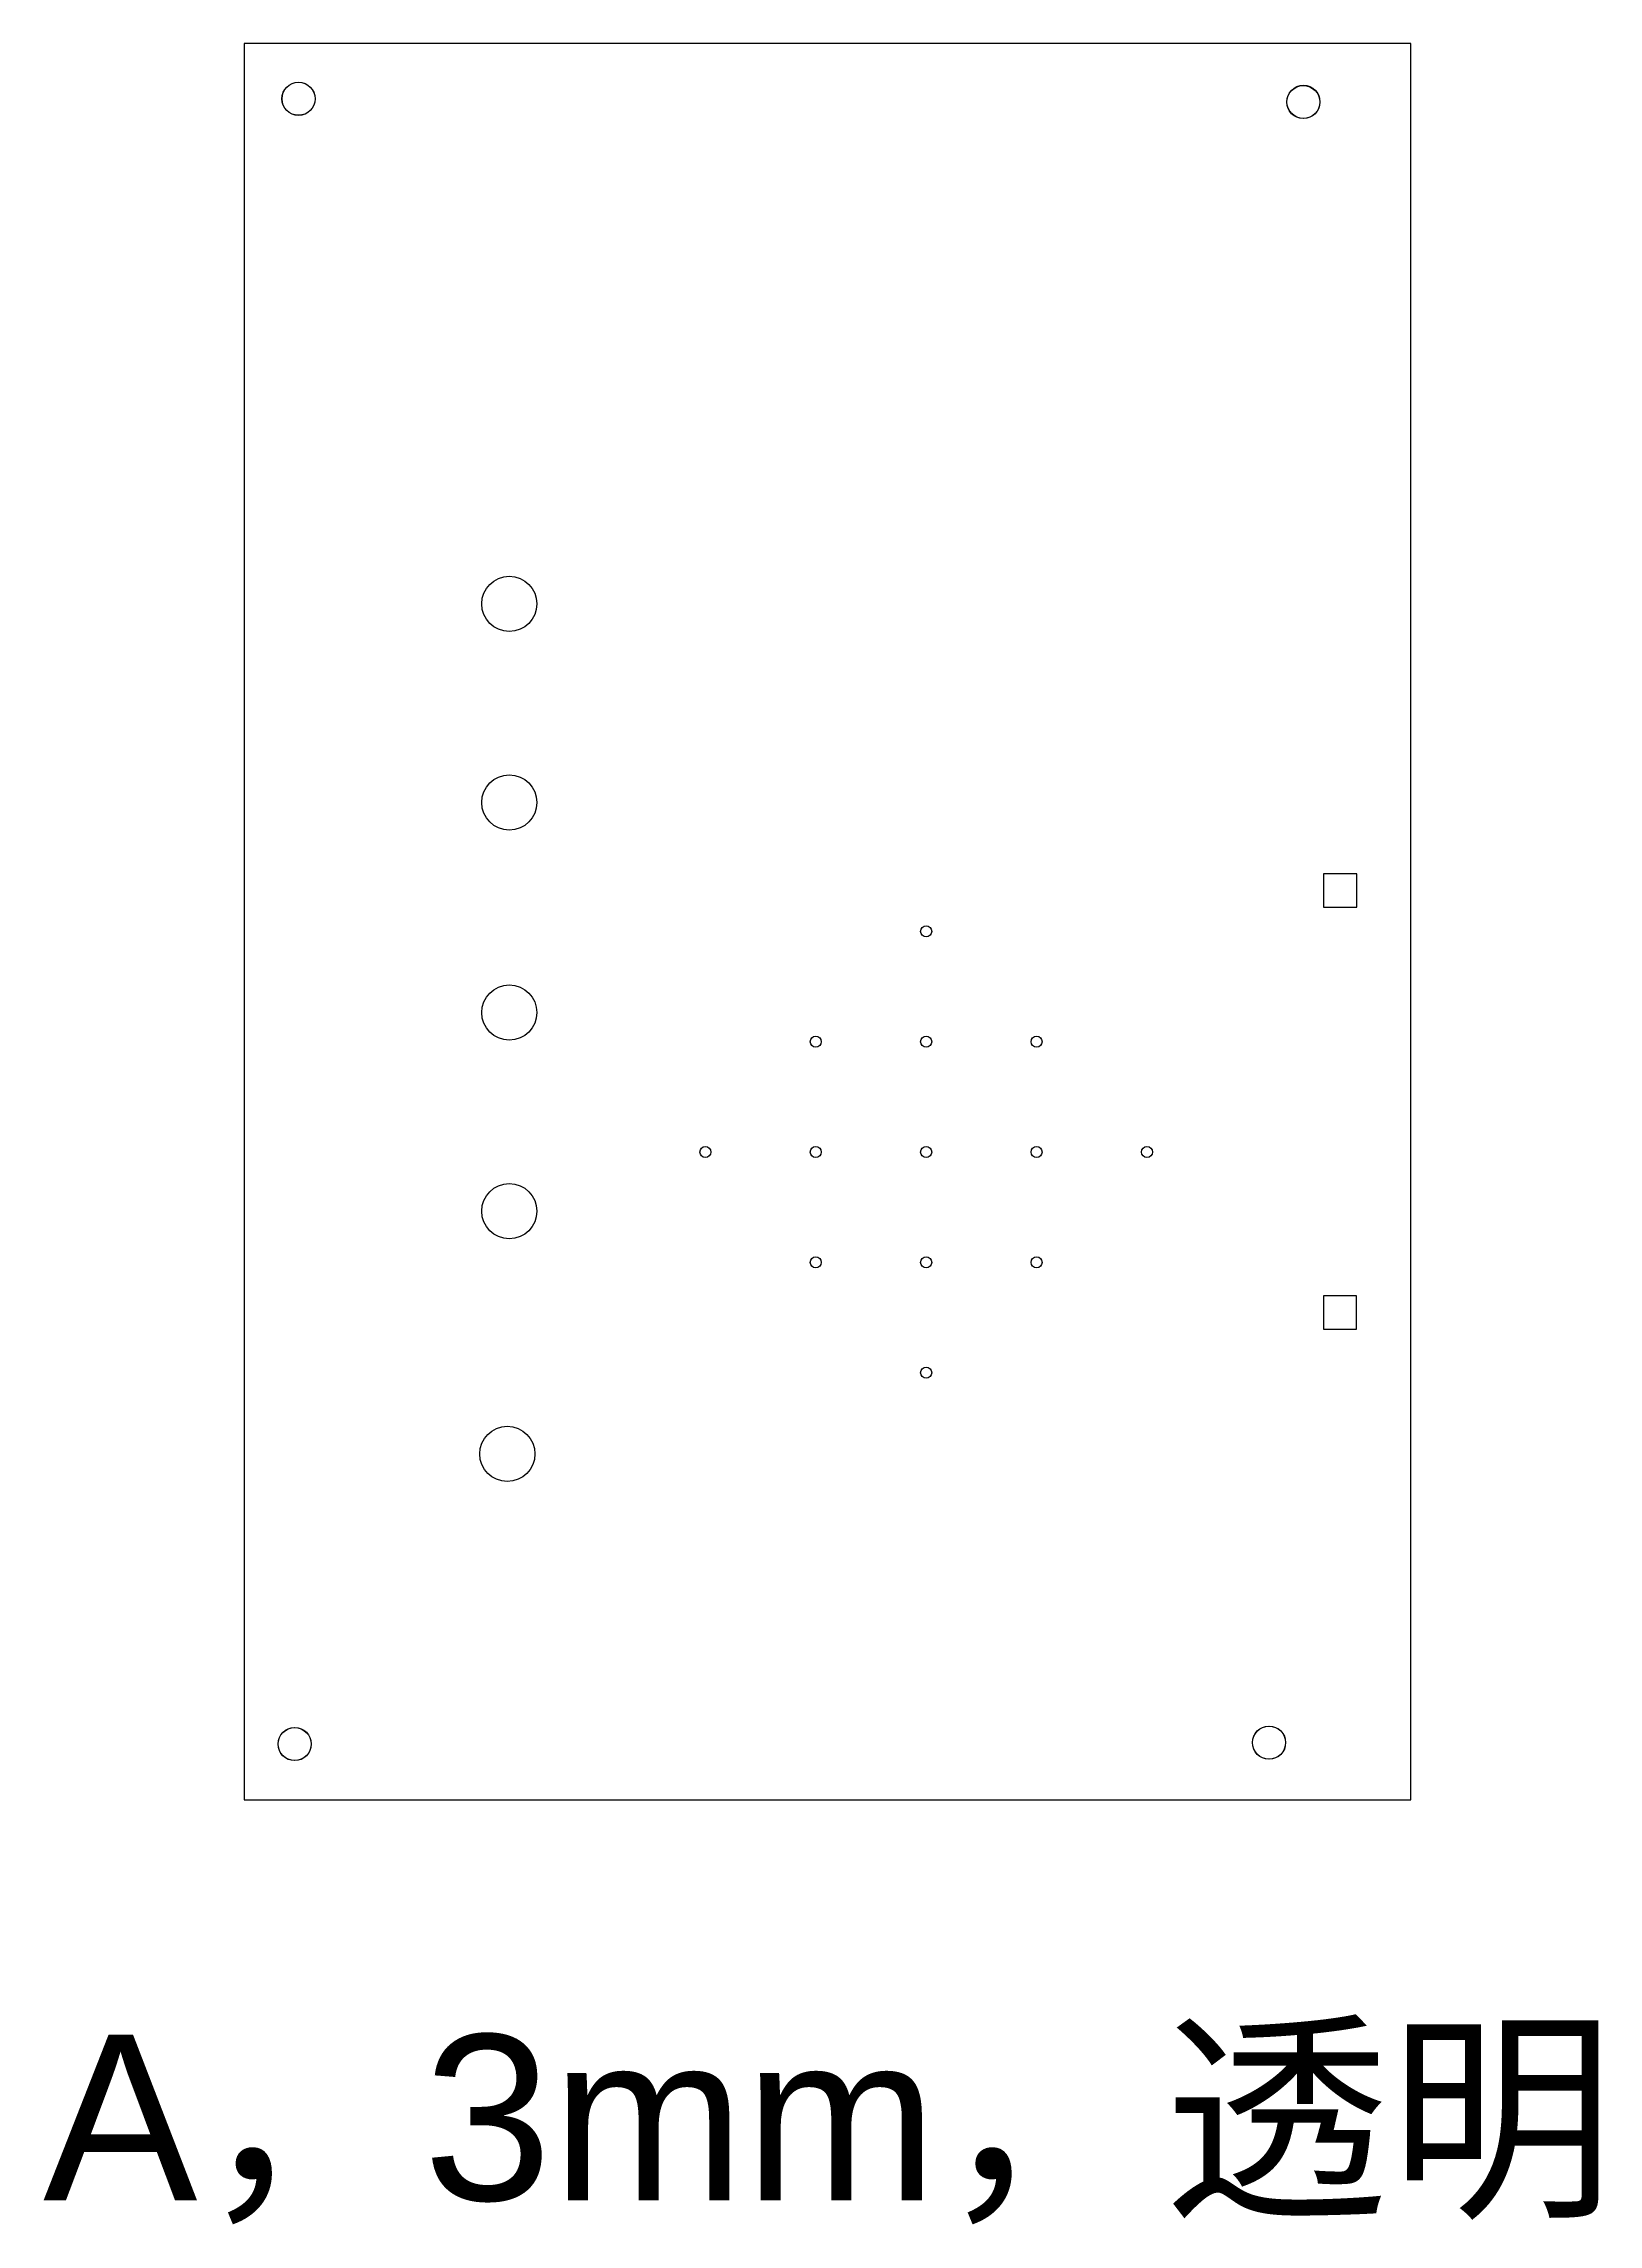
# Model space of a CAD drawing. Header units: millimetres. Extents: x -1400 to 1176, y -299 to 1300.
# Drawn here: x -200 to -59.1, y 252.8 to 450.5 of the extents above; entities that cross this region are included whole.
import ezdxf

# ---------------------------------------------------------------- set-up
doc = ezdxf.new("R2010")
doc.units = ezdxf.units.MM
doc.layers.add('up1', color=7, linetype='Continuous', lineweight=25, true_color=0x000000)
doc.styles.add('textstyle15', font='')
doc.styles.get('textstyle15').set_extended_font_data('Arial')

msp = doc.modelspace()

# ---------------------------------------------------------------- texts
at = {"layer": 'up1', "insert": (-200, 270), "char_height": 1, "attachment_point": 1, "style": 'textstyle15'}
msp.add_mtext('\\H15;A，3mm，透明', dxfattribs=at)

# ---------------------------------------------------------------- linework, layer by layer
at = {"layer": 'up1'}
for p, q in [((-76.1, 450.46), (-181.78, 450.46)), ((-181.78, 450.46), (-181.78, 291.3)), ((-76.1, 291.3), (-76.1, 450.46)), ((-80.99, 375.2), (-83.99, 375.2)), ((-83.99, 375.2), (-83.99, 372.2)), ((-80.99, 375.2), (-83.99, 375.2)), ((-83.99, 375.2), (-83.99, 372.2)), ((-80.99, 372.2), (-80.99, 375.2)), ((-80.99, 372.2), (-80.99, 375.2)), ((-83.99, 372.2), (-80.99, 372.2)), ((-83.99, 372.2), (-80.99, 372.2)), ((-81, 336.96), (-84, 336.96)), ((-84, 336.96), (-84, 333.96)), ((-81, 336.96), (-84, 336.96)), ((-84, 336.96), (-84, 333.96)), ((-81, 333.96), (-81, 336.96)), ((-81, 333.96), (-81, 336.96)), ((-84, 333.96), (-81, 333.96)), ((-84, 333.96), (-81, 333.96)), ((-181.78, 291.3), (-76.1, 291.3))]:
    msp.add_line(p, q, dxfattribs=at)
for centre, radius in [((-176.87, 445.45), 1.5), ((-176.86, 445.46), 1.5), ((-85.83, 445.16), 1.5), ((-85.82, 445.18), 1.5), ((-157.77, 399.68), 2.5), ((-157.77, 381.68), 2.5), ((-120, 370), 0.5), ((-157.77, 362.64), 2.5), ((-130, 360), 0.5), ((-120, 360), 0.5), ((-110, 360), 0.5), ((-140, 350), 0.5), ((-130, 350), 0.5), ((-120, 350), 0.5), ((-110, 350), 0.5), ((-100, 350), 0.5), ((-157.77, 344.64), 2.5), ((-130, 340), 0.5), ((-120, 340), 0.5), ((-110, 340), 0.5), ((-120, 330), 0.5), ((-157.95, 322.64), 2.5), ((-177.22, 296.34), 1.5), ((-177.21, 296.35), 1.5), ((-88.94, 296.47), 1.5), ((-88.93, 296.47), 1.5)]:
    msp.add_circle(centre, radius, dxfattribs=at)

msp.set_redraw_order([(e.dxf.handle, doc.entitydb.next_handle()) for e in msp.query("TEXT MTEXT ATTDEF DIMENSION ARC_DIMENSION")])  # texts and dimensions are drawn at this point

doc.saveas('drawing.dxf')
